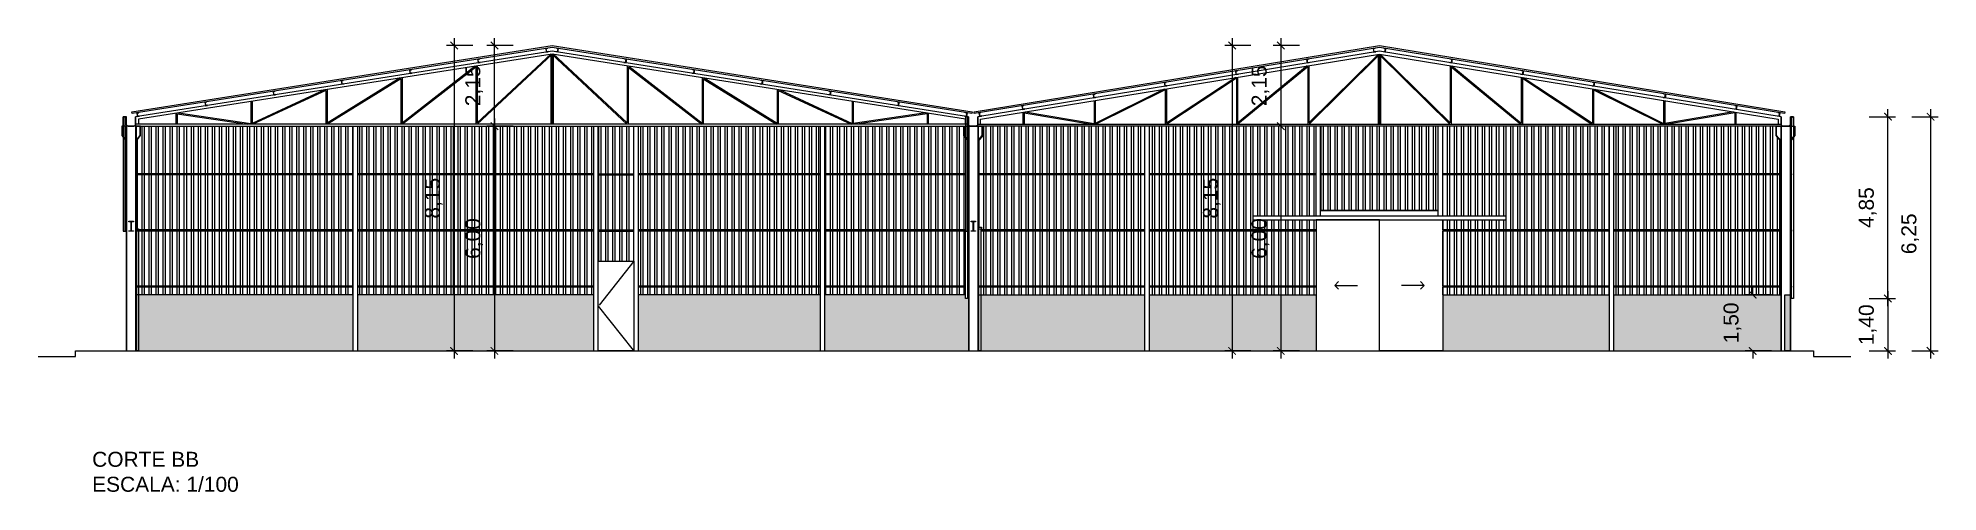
# Model space of a CAD drawing. Header units: inches. Extents: x 1286 to 7442, y -84 to 3420.
# Drawn here: x 2352.4 to 2403.2, y 80.7 to 92.8 of the extents above; entities that cross this region are included whole.
import ezdxf

# ---------------------------------------------------------------- set-up
doc = ezdxf.new("R2010")
doc.units = ezdxf.units.IN
doc.header["$LTSCALE"] = 3
doc.header["$MEASUREMENT"] = 0
doc.linetypes.add('DASHED', pattern=[0.75, 0.5, -0.25])
for name, color, linetype, lineweight in [('ARQ_AÇO', 4, 'Continuous', 5), ('ARQ_ESQUADRIAS', 3, 'Continuous', 5), ('ARQ_PAREDE', 5, 'Continuous', 5), ('ARQ_VISTA', 2, 'Continuous', 5)]:
    doc.layers.add(name, color=color, linetype=linetype, lineweight=lineweight)
for name, color, linetype in [('ARQ_COTAS', 133, 'Continuous'), ('ARQ_HATCH', 8, 'Continuous'), ('ARQ_INDICAÇÃO', 133, 'Continuous'), ('ARQ_TEXTO', 133, 'Continuous')]:
    doc.layers.add(name, color=color, linetype=linetype)
doc.styles.add('1 - 200', font='arial.ttf', dxfattribs={"height": 0.4})
doc.dimstyles.new('1 - 200', dxfattribs={"dimtxt": 0.4, "dimasz": 0.2, "dimexe": 0.2, "dimexo": 0.2, "dimgap": 0.3, "dimtad": 1, "dimzin": 4, "dimtxsty": '1 - 200', "dimblk": 'ARCHTICK', "dimcen": 0.1, "dimdle": 0.2, "dimclrd": 256, "dimclre": 256, "dimclrt": 256, "dimazin": 0, "dimtfac": 1, "dimtix": 1, "dimtofl": 0, "dimtmove": 2, "dimatfit": 3, "dimldrblk": 'OPEN90', "dimfxl": 0.5, "dimfxlon": 1, "dimtolj": 1, "dimtzin": 0, "dimlwd": -1, "dimlwe": -1, "dimarcsym": 0})
pattern_1 = [(37.5, (0, 0), (-0.01259867, 0.385364754), [0, -0.304, 0, -0.34, 0, -0.325]), (7.5, (0, 0), (0.35395534, 0.56442921), [0, -0.164, 0, -0.274, 0, -0.105]), (327.5, (-0.246, 0), (0.622828372, 0.00113181), [0, -0.1, 0, -0.36, 0, -0.47]), (317.5, (-0.246, 0), (0.60122532, 0.17553511), [0, -0.05, 0, -0.236, 0, -0.27])]

msp = doc.modelspace()

# ---------------------------------------------------------------- texts
at = {"layer": 'ARQ_TEXTO', "insert": (2353.885, 81.804), "char_height": 0.4, "attachment_point": 1, "style": '1 - 200'}
msp.add_mtext_dynamic_manual_height_columns('CORTE BB\\PESCALA: 1/100', width=6.22474, gutter_width=10, heights=[0], dxfattribs=at)

# ---------------------------------------------------------------- blocks, each defined once
blk = doc.blocks.new('A$Cad615786')
at = {"layer": 'ARQ_AÇO'}
blk.add_lwpolyline([(0.05, 0.005), (0.005, 0.005), (0.005, 0.095), (0.05, 0.095), (0.05, 0.1), (0, 0.1), (0, 0), (0.05, 0), (0.05, 0), (0.05, 0.005)], dxfattribs=at)
blk = doc.blocks.new('A$Cf1c9a2c4')
at = {"layer": 'ARQ_AÇO'}
blk.add_lwpolyline([(-0.01, 0.0025), (-0.01, 0.06), (0, 0.06), (0, -0.06), (-0.01, -0.06), (-0.01, -0.0025), (-0.25, -0.0025), (-0.25, -0.06), (-0.26, -0.06), (-0.26, 0.06), (-0.25, 0.06), (-0.25, 0.0025), (-0.01, 0.0025)], dxfattribs=at)
blk = doc.blocks.new('_ArchTick')
at = {"color": 0, "linetype": 'ByBlock', "const_width": 0.15}
blk.add_lwpolyline([(-0.5, -0.5), (0.5, 0.5)], dxfattribs=at)
blk = doc.blocks.new('*D183')
at = {"layer": 'ARQ_COTAS', "transparency": 16777216}
for p, q in [((2398.709, 85.995), (2398.009, 85.995)), ((2398.209, 85.995), (2398.209, 86.195)), ((2398.709, 84.495), (2398.009, 84.495)), ((2398.209, 84.495), (2398.209, 84.295))]:
    blk.add_line(p, q, dxfattribs=at)
at = {"layer": 'Defpoints', "color": 0, "transparency": 16777216}
for p in [(2399.066, 85.995), (2398.209, 84.495), (2399.066, 84.495)]:
    blk.add_point(p, dxfattribs=at)
at = {"layer": 'ARQ_COTAS', "transparency": 16777216, "xscale": 0.2, "yscale": 0.2, "zscale": 0.2}
for p, rotation in [((2398.209, 85.995), 270), ((2398.209, 84.495), 90)]:
    blk.add_blockref('_ArchTick', p, dxfattribs=dict(at, rotation=rotation))
at = {"layer": 'ARQ_COTAS', "transparency": 16777216, "insert": (2397.668, 85.245), "char_height": 0.4, "attachment_point": 5, "rotation": 90, "style": '1 - 200'}
blk.add_mtext('\\A1;1,50', dxfattribs=at)
blk = doc.blocks.new('_Open90')
at = {"color": 0, "linetype": 'ByBlock', "lineweight": -2}
for p, q in [((0, 0), (-1, 0)), ((-0.5, 0.5), (0, 0)), ((0, 0), (-0.5, -0.5))]:
    blk.add_line(p, q, dxfattribs=at)
blk = doc.blocks.new('*D184')
at = {"layer": 'ARQ_COTAS', "transparency": 16777216}
for p, q in [((2401.319, 85.895), (2402.019, 85.895)), ((2401.819, 86.095), (2401.819, 84.295)), ((2401.319, 84.495), (2402.019, 84.495))]:
    blk.add_line(p, q, dxfattribs=at)
at = {"layer": 'Defpoints', "color": 0, "transparency": 16777216}
for p in [(2399.296, 85.895), (2399.296, 84.495), (2401.819, 84.495)]:
    blk.add_point(p, dxfattribs=at)
at = {"layer": 'ARQ_COTAS', "transparency": 16777216, "xscale": 0.2, "yscale": 0.2, "zscale": 0.2}
for p, rotation in [((2401.819, 85.895), 90), ((2401.819, 84.495), 270)]:
    blk.add_blockref('_ArchTick', p, dxfattribs=dict(at, rotation=rotation))
at = {"layer": 'ARQ_COTAS', "transparency": 16777216, "insert": (2401.279, 85.195), "char_height": 0.4, "attachment_point": 5, "rotation": 90, "style": '1 - 200'}
blk.add_mtext('\\A1;1,40', dxfattribs=at)
blk = doc.blocks.new('*D185')
at = {"layer": 'ARQ_COTAS', "transparency": 16777216}
for p, q in [((2401.819, 85.695), (2401.819, 90.947)), ((2401.319, 90.747), (2402.019, 90.747)), ((2401.319, 85.895), (2402.019, 85.895))]:
    blk.add_line(p, q, dxfattribs=at)
at = {"layer": 'Defpoints', "color": 0, "transparency": 16777216}
for p in [(2399.296, 90.747), (2401.819, 90.747), (2399.296, 85.895)]:
    blk.add_point(p, dxfattribs=at)
at = {"layer": 'ARQ_COTAS', "transparency": 16777216, "xscale": 0.2, "yscale": 0.2, "zscale": 0.2}
for p, rotation in [((2401.819, 90.747), 90), ((2401.819, 85.895), 270)]:
    blk.add_blockref('_ArchTick', p, dxfattribs=dict(at, rotation=rotation))
at = {"layer": 'ARQ_COTAS', "transparency": 16777216, "insert": (2401.279, 88.321), "char_height": 0.4, "attachment_point": 5, "rotation": 90, "style": '1 - 200'}
blk.add_mtext('\\A1;4,85', dxfattribs=at)
blk = doc.blocks.new('*D186')
at = {"layer": 'ARQ_COTAS', "transparency": 16777216}
for p, q in [((2402.956, 90.947), (2402.956, 84.295)), ((2402.456, 90.747), (2403.156, 90.747)), ((2402.456, 84.495), (2403.156, 84.495))]:
    blk.add_line(p, q, dxfattribs=at)
at = {"layer": 'Defpoints', "color": 0, "transparency": 16777216}
for p in [(2399.296, 90.747), (2399.296, 84.495), (2402.956, 84.495)]:
    blk.add_point(p, dxfattribs=at)
at = {"layer": 'ARQ_COTAS', "transparency": 16777216, "xscale": 0.2, "yscale": 0.2, "zscale": 0.2}
for p, rotation in [((2402.956, 90.747), 90), ((2402.956, 84.495), 270)]:
    blk.add_blockref('_ArchTick', p, dxfattribs=dict(at, rotation=rotation))
at = {"layer": 'ARQ_COTAS', "transparency": 16777216, "insert": (2402.415, 87.621), "char_height": 0.4, "attachment_point": 5, "rotation": 90, "style": '1 - 200'}
blk.add_mtext('\\A1;6,25', dxfattribs=at)
blk = doc.blocks.new('*D187')
at = {"layer": 'ARQ_COTAS', "transparency": 16777216}
for p, q in [((2365.124, 90.495), (2364.424, 90.495)), ((2364.624, 90.695), (2364.624, 84.295)), ((2365.124, 84.495), (2364.424, 84.495))]:
    blk.add_line(p, q, dxfattribs=at)
at = {"layer": 'Defpoints', "color": 0, "transparency": 16777216}
for p in [(2366.161, 90.495), (2364.624, 84.495), (2366.161, 84.495)]:
    blk.add_point(p, dxfattribs=at)
at = {"layer": 'ARQ_COTAS', "transparency": 16777216, "xscale": 0.2, "yscale": 0.2, "zscale": 0.2}
for p, rotation in [((2364.624, 90.495), 90), ((2364.624, 84.495), 270)]:
    blk.add_blockref('_ArchTick', p, dxfattribs=dict(at, rotation=rotation))
at = {"layer": 'ARQ_COTAS', "transparency": 16777216, "insert": (2364.083, 87.495), "char_height": 0.4, "attachment_point": 5, "rotation": 90, "style": '1 - 200'}
blk.add_mtext('\\A1;6,00', dxfattribs=at)
blk = doc.blocks.new('*D188')
at = {"layer": 'ARQ_COTAS', "transparency": 16777216}
for p, q in [((2364.624, 90.295), (2364.624, 92.847)), ((2365.124, 92.647), (2364.424, 92.647)), ((2365.124, 90.495), (2364.424, 90.495))]:
    blk.add_line(p, q, dxfattribs=at)
at = {"layer": 'Defpoints', "color": 0, "transparency": 16777216}
for p in [(2364.624, 92.647), (2366.16, 92.647), (2366.161, 90.495)]:
    blk.add_point(p, dxfattribs=at)
at = {"layer": 'ARQ_COTAS', "transparency": 16777216, "xscale": 0.2, "yscale": 0.2, "zscale": 0.2}
for p, rotation in [((2364.624, 92.647), 90), ((2364.624, 90.495), 270)]:
    blk.add_blockref('_ArchTick', p, dxfattribs=dict(at, rotation=rotation))
at = {"layer": 'ARQ_COTAS', "transparency": 16777216, "insert": (2364.083, 91.571), "char_height": 0.4, "attachment_point": 5, "rotation": 90, "style": '1 - 200'}
blk.add_mtext('\\A1;2,15', dxfattribs=at)
blk = doc.blocks.new('*D189')
at = {"layer": 'ARQ_COTAS', "transparency": 16777216}
for p, q in [((2363.545, 92.847), (2363.545, 84.295)), ((2364.045, 92.647), (2363.345, 92.647)), ((2364.045, 84.495), (2363.345, 84.495))]:
    blk.add_line(p, q, dxfattribs=at)
at = {"layer": 'Defpoints', "color": 0, "transparency": 16777216}
for p in [(2366.16, 92.647), (2363.545, 84.495), (2366.161, 84.495)]:
    blk.add_point(p, dxfattribs=at)
at = {"layer": 'ARQ_COTAS', "transparency": 16777216, "xscale": 0.2, "yscale": 0.2, "zscale": 0.2}
for p, rotation in [((2363.545, 92.647), 90), ((2363.545, 84.495), 270)]:
    blk.add_blockref('_ArchTick', p, dxfattribs=dict(at, rotation=rotation))
at = {"layer": 'ARQ_COTAS', "transparency": 16777216, "insert": (2363.004, 88.571), "char_height": 0.4, "attachment_point": 5, "rotation": 90, "style": '1 - 200'}
blk.add_mtext('\\A1;8,15', dxfattribs=at)
blk = doc.blocks.new('*D190')
at = {"layer": 'ARQ_COTAS', "transparency": 16777216}
for p, q in [((2385.613, 92.847), (2385.613, 90.295)), ((2386.113, 92.647), (2385.413, 92.647)), ((2386.113, 90.495), (2385.413, 90.495))]:
    blk.add_line(p, q, dxfattribs=at)
at = {"layer": 'Defpoints', "color": 0, "transparency": 16777216}
for p in [(2388.246, 92.647), (2385.613, 90.495), (2388.246, 90.495)]:
    blk.add_point(p, dxfattribs=at)
at = {"layer": 'ARQ_COTAS', "transparency": 16777216, "xscale": 0.2, "yscale": 0.2, "zscale": 0.2}
for p, rotation in [((2385.613, 92.647), 90), ((2385.613, 90.495), 270)]:
    blk.add_blockref('_ArchTick', p, dxfattribs=dict(at, rotation=rotation))
at = {"layer": 'ARQ_COTAS', "transparency": 16777216, "insert": (2385.072, 91.571), "char_height": 0.4, "attachment_point": 5, "rotation": 90, "style": '1 - 200'}
blk.add_mtext('\\A1;2,15', dxfattribs=at)
blk = doc.blocks.new('*D191')
at = {"layer": 'ARQ_COTAS', "transparency": 16777216}
for p, q in [((2386.113, 90.495), (2385.413, 90.495)), ((2385.613, 90.695), (2385.613, 84.295)), ((2386.113, 84.495), (2385.413, 84.495))]:
    blk.add_line(p, q, dxfattribs=at)
at = {"layer": 'Defpoints', "color": 0, "transparency": 16777216}
for p in [(2388.246, 90.495), (2385.613, 84.495), (2388.246, 84.495)]:
    blk.add_point(p, dxfattribs=at)
at = {"layer": 'ARQ_COTAS', "transparency": 16777216, "xscale": 0.2, "yscale": 0.2, "zscale": 0.2}
for p, rotation in [((2385.613, 90.495), 90), ((2385.613, 84.495), 270)]:
    blk.add_blockref('_ArchTick', p, dxfattribs=dict(at, rotation=rotation))
at = {"layer": 'ARQ_COTAS', "transparency": 16777216, "insert": (2385.072, 87.495), "char_height": 0.4, "attachment_point": 5, "rotation": 90, "style": '1 - 200'}
blk.add_mtext('\\A1;6,00', dxfattribs=at)
blk = doc.blocks.new('*D192')
at = {"layer": 'ARQ_COTAS', "transparency": 16777216}
for p, q in [((2384.315, 92.847), (2384.315, 84.295)), ((2384.815, 92.647), (2384.115, 92.647)), ((2384.815, 84.495), (2384.115, 84.495))]:
    blk.add_line(p, q, dxfattribs=at)
at = {"layer": 'Defpoints', "color": 0, "transparency": 16777216}
for p in [(2388.246, 92.647), (2384.315, 84.495), (2388.246, 84.495)]:
    blk.add_point(p, dxfattribs=at)
at = {"layer": 'ARQ_COTAS', "transparency": 16777216, "xscale": 0.2, "yscale": 0.2, "zscale": 0.2}
for p, rotation in [((2384.315, 92.647), 90), ((2384.315, 84.495), 270)]:
    blk.add_blockref('_ArchTick', p, dxfattribs=dict(at, rotation=rotation))
at = {"layer": 'ARQ_COTAS', "transparency": 16777216, "insert": (2383.774, 88.571), "char_height": 0.4, "attachment_point": 5, "rotation": 90, "style": '1 - 200'}
blk.add_mtext('\\A1;8,15', dxfattribs=at)

# ---------------------------------------------------------------- dimensions: what is measured, and where the dimension line sits
at = {"layer": 'ARQ_COTAS'}
for base, p1, p2, picture, middle in [((2363.545, 84.495), (2366.16, 92.647), (2366.161, 84.495), '*D189', (2363.004, 88.571)), ((2364.624, 92.647), (2366.161, 90.495), (2366.16, 92.647), '*D188', (2364.083, 91.571)), ((2384.315, 84.495), (2388.246, 92.647), (2388.246, 84.495), '*D192', (2383.774, 88.571)), ((2385.613, 90.495), (2388.246, 92.647), (2388.246, 90.495), '*D190', (2385.072, 91.571)), ((2401.819, 90.747), (2399.296, 85.895), (2399.296, 90.747), '*D185', (2401.279, 88.321)), ((2402.956, 84.495), (2399.296, 90.747), (2399.296, 84.495), '*D186', (2402.415, 87.621)), ((2364.624, 84.495), (2366.161, 90.495), (2366.161, 84.495), '*D187', (2364.083, 87.495)), ((2385.613, 84.495), (2388.246, 90.495), (2388.246, 84.495), '*D191', (2385.072, 87.495)), ((2398.209, 84.495), (2399.066, 85.995), (2399.066, 84.495), '*D183', (2397.668, 85.245))]:
    dim = msp.add_linear_dim(base=base, p1=p1, p2=p2, angle=90, dimstyle='1 - 200', dxfattribs=at)
    dim.commit()
    dim.dimension.update_dxf_attribs({"geometry": picture, "text_midpoint": middle})
dim = msp.add_linear_dim(base=(2401.819, 84.495), p1=(2399.296, 85.895), p2=(2399.296, 84.495), angle=90, dimstyle='1 - 200', dxfattribs=at)
dim.commit()
dim.dimension.update_dxf_attribs({"geometry": '*D184', "text_midpoint": (2401.279, 85.195), "dimtype": 160})

# ---------------------------------------------------------------- hatches: boundary and pattern name
at = {"layer": 'ARQ_HATCH'}
h = msp.add_hatch(dxfattribs=at)
h.set_pattern_fill('ANSI32', scale=0.5, angle=45)
h.set_pattern_definition([(90, (2367.97028, 87.28507), (-0.1875, 0), []), (90, (2368.03278, 87.34757), (-0.1875, 0), [])])
h.paths.add_polyline_path([(2368.346, 87.695), (2367.396, 87.695), (2367.396, 86.895), (2368.346, 86.895)])
h.paths.add_polyline_path([(2368.346, 89.195), (2367.396, 89.195), (2367.396, 87.725), (2368.346, 87.725)])
h.paths.add_polyline_path([(2368.346, 90.495), (2367.396, 90.495), (2367.396, 89.225), (2368.346, 89.225)])
h.paths.add_polyline_path([(2377.196, 86.195), (2373.446, 86.195), (2373.446, 85.995), (2377.196, 85.995)])
h.paths.add_polyline_path([(2373.326, 86.195), (2368.466, 86.195), (2368.466, 85.995), (2373.326, 85.995)])
h.paths.add_polyline_path([(2367.276, 86.195), (2360.976, 86.195), (2360.976, 85.995), (2367.276, 85.995)])
h.paths.add_polyline_path([(2360.856, 86.195), (2355.126, 86.195), (2355.126, 85.995), (2360.856, 85.995)])
h.paths.add_polyline_path([(2373.326, 87.695), (2368.466, 87.695), (2368.466, 86.225), (2373.326, 86.225)])
h.paths.add_polyline_path([(2377.196, 87.695), (2373.446, 87.695), (2373.446, 86.225), (2377.196, 86.225)])
h.paths.add_polyline_path([(2377.196, 89.195), (2373.446, 89.195), (2373.446, 87.725), (2377.196, 87.725)])
h.paths.add_polyline_path([(2373.326, 89.195), (2368.466, 89.195), (2368.466, 87.725), (2373.326, 87.725)])
h.paths.add_polyline_path([(2373.326, 90.495), (2368.466, 90.495), (2368.466, 89.225), (2373.326, 89.225)])
h.paths.add_polyline_path([(2377.196, 90.195), (2377.156, 90.245), (2377.156, 90.495), (2373.446, 90.495), (2373.446, 89.225), (2377.196, 89.225)])
h.paths.add_polyline_path([(2367.276, 90.495), (2360.976, 90.495), (2360.976, 89.225), (2367.276, 89.225)])
h.paths.add_polyline_path([(2367.276, 89.195), (2360.976, 89.195), (2360.976, 87.725), (2367.276, 87.725)])
h.paths.add_polyline_path([(2367.276, 87.695), (2360.976, 87.695), (2360.976, 86.225), (2367.276, 86.225)])
h.paths.add_polyline_path([(2360.856, 87.695), (2355.126, 87.695), (2355.126, 86.225), (2360.856, 86.225)])
h.paths.add_polyline_path([(2360.856, 89.195), (2355.056, 89.195), (2355.056, 87.755), (2355.126, 87.755), (2360.856, 87.725)])
h.paths.add_polyline_path([(2360.856, 90.495), (2355.176, 90.495), (2355.176, 90.245), (2355.056, 90.095), (2355.056, 89.225), (2360.856, 89.225)])
h = msp.add_hatch(dxfattribs=at)
h.set_pattern_fill('ANSI32', color=250, scale=0.5, angle=45)
h.paths.add_polyline_path([(2386.556, 87.695), (2382.106, 87.695), (2382.106, 86.225), (2386.556, 86.225)])
h.paths.add_polyline_path([(2381.986, 87.695), (2377.606, 87.695), (2377.606, 86.225), (2381.986, 86.225)])
h.paths.add_polyline_path([(2381.986, 89.195), (2377.536, 89.195), (2377.536, 87.795), (2377.626, 87.795), (2377.626, 87.725), (2381.986, 87.725)])
h.paths.add_polyline_path([(2386.556, 89.195), (2382.106, 89.195), (2382.106, 87.725), (2386.556, 87.725), (2386.556, 87.995), (2384.866, 87.995), (2384.866, 88.095), (2386.556, 88.095)])
h.paths.add_polyline_path([(2386.556, 90.495), (2382.106, 90.495), (2382.106, 89.225), (2386.556, 89.225)])
h.paths.add_polyline_path([(2381.986, 90.495), (2377.656, 90.495), (2377.656, 90.245), (2377.536, 90.095), (2377.536, 89.225), (2381.986, 89.225)])
h.paths.add_polyline_path([(2389.816, 90.495), (2386.676, 90.495), (2386.676, 89.225), (2389.816, 89.225)])
h.paths.add_polyline_path([(2389.816, 89.195), (2386.676, 89.195), (2386.676, 88.255), (2389.816, 88.255)])
h.paths.add_polyline_path([(2394.386, 89.195), (2389.936, 89.195), (2389.936, 88.095), (2391.626, 88.095), (2391.626, 87.995), (2389.936, 87.995), (2389.936, 87.725), (2394.386, 87.725)])
h.paths.add_polyline_path([(2394.386, 87.695), (2389.936, 87.695), (2389.936, 86.225), (2394.386, 86.225)])
h.paths.add_polyline_path([(2398.956, 87.695), (2394.506, 87.695), (2394.506, 86.225), (2398.956, 86.225)])
h.paths.add_polyline_path([(2398.956, 89.195), (2394.506, 89.195), (2394.506, 87.725), (2398.956, 87.725)])
h.paths.add_polyline_path([(2398.956, 90.095), (2398.836, 90.245), (2398.836, 90.495), (2394.506, 90.495), (2394.506, 89.225), (2398.956, 89.225)])
h.paths.add_polyline_path([(2394.386, 90.495), (2389.936, 90.495), (2389.936, 89.225), (2394.386, 89.225)])
h.paths.add_polyline_path([(2386.556, 86.195), (2382.106, 86.195), (2382.106, 85.995), (2386.556, 85.995)])
h.paths.add_polyline_path([(2381.986, 86.195), (2377.606, 86.195), (2377.606, 85.995), (2381.986, 85.995)])
h.paths.add_polyline_path([(2394.386, 86.195), (2389.936, 86.195), (2389.936, 85.995), (2394.386, 85.995)])
h.paths.add_polyline_path([(2398.956, 86.195), (2394.506, 86.195), (2394.506, 85.995), (2398.956, 85.995)])
h = msp.add_hatch(dxfattribs=at)
h.set_pattern_fill('AR-SAND', scale=0.2)
h.set_pattern_definition(pattern_1)
h.paths.add_polyline_path([(2367.276, 85.995), (2360.976, 85.995), (2360.976, 84.495), (2367.276, 84.495)])
h.paths.add_polyline_path([(2360.856, 85.995), (2355.126, 85.995), (2355.126, 84.495), (2360.856, 84.495)])
h.paths.add_polyline_path([(2377.276, 85.995), (2377.246, 85.995), (2377.246, 85.895), (2377.196, 85.895), (2377.196, 85.995), (2373.446, 85.995), (2373.446, 84.495), (2377.276, 84.495)])
h.paths.add_polyline_path([(2373.326, 85.995), (2368.466, 85.995), (2368.466, 84.495), (2373.326, 84.495)])
h = msp.add_hatch(dxfattribs=at)
h.set_pattern_fill('AR-SAND', color=250, scale=0.2)
h.set_pattern_definition(pattern_1)
h.paths.add_polyline_path([(2381.986, 85.995), (2377.606, 85.995), (2377.606, 84.495), (2381.986, 84.495)])
h.paths.add_polyline_path([(2386.556, 85.995), (2382.106, 85.995), (2382.106, 84.495), (2386.556, 84.495)])
h.paths.add_polyline_path([(2394.386, 85.995), (2389.936, 85.995), (2389.936, 84.495), (2394.386, 84.495)])
h.paths.add_polyline_path([(2398.956, 85.995), (2394.506, 85.995), (2394.506, 84.495), (2398.956, 84.495)])
at = {"layer": 'ARQ_PAREDE'}
h = msp.add_hatch(color=8, dxfattribs=at)
h.dxf.hatch_style = 1
h.paths.add_polyline_path([(2399.066, 85.995), (2399.206, 85.995), (2399.206, 84.495), (2399.066, 84.495)])

# ---------------------------------------------------------------- linework, layer by layer
for p, q in [((2367.396, 89.225), (2368.346, 89.225)), ((2367.396, 89.195), (2368.346, 89.195)), ((2367.396, 87.725), (2368.346, 87.725)), ((2367.396, 87.695), (2368.346, 87.695))]:
    msp.add_line(p, q)
at = {"color": 6}
msp.add_lwpolyline([(2352.44, 84.345), (2353.44, 84.345), (2353.44, 84.495), (2399.833, 84.495), (2399.833, 84.345), (2400.833, 84.345)], dxfattribs=at)
at = {"layer": 'ARQ_AÇO'}
msp.add_lwpolyline([(2354.944, 90.88), (2366.16, 92.647), (2377.376, 90.881), (2377.369, 90.831), (2366.16, 92.596), (2354.952, 90.831), (2354.944, 90.88)], dxfattribs=at)
for points in [[(2388.246, 92.647), (2399.066, 90.881), (2399.058, 90.831), (2388.246, 92.596), (2377.432, 90.831), (2377.424, 90.88)], [(2354.716, 87.695), (2354.766, 87.695), (2354.766, 90.745), (2354.716, 90.745)], [(2354.766, 90.715), (2354.796, 90.715), (2354.796, 90.745), (2354.766, 90.745)], [(2377.196, 87.695), (2377.246, 87.695), (2377.246, 90.745), (2377.196, 90.745)], [(2377.246, 90.715), (2377.276, 90.715), (2377.276, 90.745), (2377.246, 90.745)], [(2399.246, 90.715), (2399.216, 90.715), (2399.216, 90.745), (2399.246, 90.745)], [(2399.246, 90.745), (2399.296, 90.745), (2399.296, 85.895), (2399.246, 85.895)], [(2354.766, 89.195), (2354.796, 89.195), (2354.796, 89.225), (2354.766, 89.225)], [(2377.246, 89.195), (2377.276, 89.195), (2377.276, 89.225), (2377.246, 89.225)], [(2399.246, 89.195), (2399.216, 89.195), (2399.216, 89.225), (2399.246, 89.225)], [(2354.766, 87.695), (2354.796, 87.695), (2354.796, 87.725), (2354.766, 87.725)], [(2354.766, 87.695), (2354.796, 87.695), (2354.796, 87.725), (2354.766, 87.725)], [(2377.246, 87.695), (2377.276, 87.695), (2377.276, 87.725), (2377.246, 87.725)], [(2399.246, 87.695), (2399.216, 87.695), (2399.216, 87.725), (2399.246, 87.725)], [(2399.246, 86.195), (2399.216, 86.195), (2399.216, 86.225), (2399.246, 86.225)]]:
    msp.add_lwpolyline(points, close=True, dxfattribs=at)
for points in [[(2354.716, 90.745), (2354.796, 90.745), (2354.796, 90.545, 0.414214), (2354.846, 90.495), (2354.996, 90.495, 0.414214), (2355.046, 90.545), (2355.046, 90.745), (2355.044, 90.745), (2355.044, 90.545, -0.414214), (2354.996, 90.497), (2354.846, 90.497, -0.414214), (2354.798, 90.545), (2354.798, 90.747), (2354.714, 90.747), (2354.714, 90.495), (2354.716, 90.495)], [(2399.296, 90.745), (2399.216, 90.745), (2399.216, 90.545, -0.414214), (2399.166, 90.495), (2399.016, 90.495, -0.414214), (2398.966, 90.545), (2398.966, 90.745), (2398.968, 90.745), (2398.968, 90.545, 0.414214), (2399.016, 90.497), (2399.166, 90.497, 0.414214), (2399.214, 90.545), (2399.214, 90.747), (2399.298, 90.747), (2399.298, 90.495), (2399.296, 90.495)]]:
    msp.add_lwpolyline(points, format="xyb", close=True, dxfattribs=at)
msp.add_lwpolyline([(2377.276, 90.745), (2377.276, 90.545, 0.414214), (2377.326, 90.495), (2377.476, 90.495, 0.414214), (2377.526, 90.545), (2377.526, 90.745), (2377.524, 90.745), (2377.524, 90.545, -0.414214), (2377.476, 90.497), (2377.326, 90.497, -0.414214), (2377.278, 90.545), (2377.278, 90.745), (2377.276, 90.745)], format="xyb", dxfattribs=at)
at = {"layer": 'ARQ_ESQUADRIAS'}
for points in [[(2355.076, 87.755), (2355.126, 87.755), (2355.126, 84.495), (2355.076, 84.495)], [(2377.556, 87.755), (2377.606, 87.755), (2377.606, 84.495), (2377.556, 84.495)]]:
    msp.add_lwpolyline(points, close=True, dxfattribs=at)
msp.add_lwpolyline([(2377.556, 87.695), (2377.536, 87.695), (2377.536, 87.795), (2377.626, 87.795), (2377.626, 87.695), (2377.606, 87.695)], dxfattribs=at)
at = {"layer": 'ARQ_INDICAÇÃO', "linetype": 'DASHED'}
msp.add_lwpolyline([(2368.346, 86.895), (2367.396, 85.695), (2368.346, 84.495)], dxfattribs=at)
at = {"layer": 'ARQ_PAREDE'}
msp.add_lwpolyline([(2399.066, 85.995), (2399.206, 85.995), (2399.206, 84.495), (2399.066, 84.495)], close=True, dxfattribs=at)
at = {"layer": 'ARQ_VISTA'}
for p, q in [((2354.796, 90.495), (2354.796, 84.495)), ((2354.806, 90.495), (2354.806, 84.495)), ((2355.046, 90.495), (2355.046, 84.495)), ((2355.056, 90.495), (2355.056, 84.495)), ((2377.276, 90.495), (2377.276, 84.495)), ((2377.286, 90.495), (2377.286, 84.495)), ((2377.526, 90.495), (2377.526, 84.495)), ((2377.536, 90.495), (2377.536, 84.495)), ((2398.956, 90.495), (2398.956, 84.495)), ((2398.966, 90.495), (2398.966, 84.495)), ((2399.206, 90.495), (2399.206, 84.495)), ((2399.216, 90.495), (2399.216, 84.495))]:
    msp.add_line(p, q, dxfattribs=at)
at = {"layer": 'ARQ_VISTA', "color": 7}
for p, q in [((2360.856, 84.495), (2360.856, 90.495)), ((2360.976, 84.495), (2360.976, 90.495)), ((2367.276, 84.495), (2367.276, 90.495)), ((2367.396, 86.895), (2367.396, 90.495)), ((2368.346, 86.895), (2368.346, 90.495)), ((2368.466, 84.495), (2368.466, 90.495)), ((2373.326, 84.495), (2373.326, 90.495)), ((2373.446, 84.495), (2373.446, 90.495)), ((2360.856, 89.225), (2355.056, 89.225)), ((2360.856, 89.195), (2355.056, 89.195)), ((2367.276, 89.225), (2360.976, 89.225)), ((2367.276, 89.195), (2360.976, 89.195)), ((2373.326, 89.225), (2368.466, 89.225)), ((2373.326, 89.195), (2368.466, 89.195)), ((2377.196, 89.225), (2373.446, 89.225)), ((2377.196, 89.195), (2373.446, 89.195)), ((2360.856, 87.725), (2355.056, 87.725)), ((2360.856, 87.695), (2355.056, 87.695)), ((2367.276, 87.725), (2360.976, 87.725)), ((2367.276, 87.695), (2360.976, 87.695)), ((2373.326, 87.725), (2368.466, 87.725)), ((2373.326, 87.695), (2368.466, 87.695)), ((2377.196, 87.725), (2373.446, 87.725)), ((2377.196, 87.695), (2373.446, 87.695)), ((2360.856, 86.225), (2355.056, 86.225)), ((2367.276, 86.225), (2360.976, 86.225)), ((2373.326, 86.225), (2368.466, 86.225)), ((2377.196, 86.225), (2373.446, 86.225)), ((2360.856, 86.195), (2355.056, 86.195)), ((2360.856, 85.995), (2355.056, 85.995)), ((2367.276, 86.195), (2360.976, 86.195)), ((2367.276, 85.995), (2360.976, 85.995)), ((2373.326, 86.195), (2368.466, 86.195)), ((2373.326, 85.995), (2368.466, 85.995)), ((2377.196, 86.195), (2373.446, 86.195)), ((2377.196, 85.995), (2373.446, 85.995)), ((2377.276, 85.995), (2377.246, 85.995))]:
    msp.add_line(p, q, dxfattribs=at)
at = {"layer": 'ARQ_VISTA', "color": 250}
for p, q in [((2381.986, 84.495), (2381.986, 90.495)), ((2382.106, 84.495), (2382.106, 90.495)), ((2386.556, 88.095), (2386.556, 90.495)), ((2386.676, 88.095), (2386.676, 90.495)), ((2389.816, 88.095), (2389.816, 90.495)), ((2389.936, 88.095), (2389.936, 90.495)), ((2394.386, 84.495), (2394.386, 90.495)), ((2394.506, 84.495), (2394.506, 90.495)), ((2381.986, 89.225), (2377.536, 89.225)), ((2381.986, 89.195), (2377.536, 89.195)), ((2386.556, 89.225), (2382.106, 89.225)), ((2386.556, 89.195), (2382.106, 89.195)), ((2389.816, 89.225), (2386.676, 89.225)), ((2389.816, 89.195), (2386.676, 89.195)), ((2394.386, 89.225), (2389.936, 89.225)), ((2394.386, 89.195), (2389.936, 89.195)), ((2398.956, 89.225), (2394.506, 89.225)), ((2398.956, 89.195), (2394.506, 89.195)), ((2386.676, 88.255), (2389.816, 88.255)), ((2386.676, 88.245), (2389.816, 88.245)), ((2381.986, 87.725), (2377.626, 87.725)), ((2381.986, 87.695), (2377.626, 87.695)), ((2386.556, 87.725), (2382.106, 87.725)), ((2386.556, 87.695), (2382.106, 87.695)), ((2394.386, 87.725), (2389.936, 87.725)), ((2394.386, 87.695), (2389.936, 87.695)), ((2398.956, 87.725), (2394.506, 87.725)), ((2398.956, 87.695), (2394.506, 87.695)), ((2381.986, 86.225), (2377.536, 86.225)), ((2386.556, 86.225), (2382.106, 86.225)), ((2394.386, 86.225), (2389.936, 86.225)), ((2398.956, 86.225), (2394.506, 86.225)), ((2381.986, 86.195), (2377.536, 86.195)), ((2377.536, 85.995), (2381.986, 85.995)), ((2386.556, 86.195), (2382.106, 86.195)), ((2382.106, 85.995), (2386.556, 85.995)), ((2394.386, 86.195), (2389.936, 86.195)), ((2389.936, 85.995), (2394.386, 85.995)), ((2398.956, 86.195), (2394.506, 86.195)), ((2394.506, 85.995), (2398.956, 85.995))]:
    msp.add_line(p, q, dxfattribs=at)
at = {"layer": 'ARQ_VISTA'}
for points in [[(2377.276, 90.545), (2377.276, 90.745), (2366.16, 92.495), (2355.046, 90.745), (2355.046, 90.545)], [(2377.201, 90.545), (2377.201, 90.681), (2366.16, 92.419), (2355.121, 90.681), (2355.121, 90.545)], [(2366.135, 92.428), (2364.159, 90.58)], [(2366.156, 92.406), (2364.166, 90.545)], [(2366.13, 92.415), (2366.13, 90.545)], [(2366.16, 92.419), (2366.16, 90.545)], [(2366.16, 92.419), (2366.16, 90.545)], [(2366.167, 92.406), (2368.157, 90.545)], [(2366.188, 92.428), (2368.164, 90.58)], [(2366.19, 92.415), (2366.19, 90.545)], [(2398.966, 90.545), (2398.966, 90.745), (2388.246, 92.495), (2377.526, 90.745)], [(2377.526, 90.745), (2377.526, 90.545), (2377.601, 90.545), (2377.601, 90.681), (2388.246, 92.419), (2398.891, 90.681), (2398.891, 90.545)], [(2388.216, 92.411), (2386.361, 90.581)], [(2388.216, 92.368), (2386.368, 90.545)], [(2388.216, 92.414), (2388.216, 90.545)], [(2388.246, 92.419), (2388.246, 90.545)], [(2388.246, 92.419), (2388.246, 90.545)], [(2388.276, 92.414), (2388.276, 90.545)], [(2388.276, 92.411), (2390.131, 90.581)], [(2388.276, 92.368), (2390.125, 90.545)], [(2364.113, 92.097), (2362.157, 90.576)], [(2364.129, 92.071), (2362.166, 90.545)], [(2364.129, 92.071), (2364.129, 90.545)], [(2364.159, 92.104), (2364.159, 90.58)], [(2368.164, 92.104), (2368.164, 90.58)], [(2368.194, 92.071), (2368.194, 90.545)], [(2368.194, 92.071), (2370.157, 90.545)], [(2368.21, 92.097), (2370.166, 90.576)], [(2386.317, 92.104), (2384.461, 90.577)], [(2384.461, 91.801), (2384.461, 90.577)], [(2386.331, 92.077), (2384.47, 90.545)], [(2386.331, 92.077), (2386.331, 90.545)], [(2386.361, 92.111), (2386.361, 90.581)], [(2390.131, 92.111), (2390.131, 90.581)], [(2390.161, 92.077), (2390.161, 90.545)], [(2390.161, 92.077), (2392.023, 90.545)], [(2390.176, 92.104), (2392.031, 90.577)], [(2392.031, 91.799), (2392.031, 90.577)], [(2360.086, 91.462), (2358.153, 90.569)], [(2360.125, 91.448), (2358.174, 90.545)], [(2360.125, 91.448), (2360.125, 90.545)], [(2362.104, 91.78), (2360.155, 90.572)], [(2360.155, 91.473), (2360.155, 90.572)], [(2362.127, 91.759), (2360.168, 90.545)], [(2362.127, 91.759), (2362.127, 90.545)], [(2362.157, 91.789), (2362.157, 90.576)], [(2370.166, 91.789), (2370.166, 90.576)], [(2370.196, 91.759), (2370.196, 90.545)], [(2370.196, 91.759), (2372.154, 90.545)], [(2370.219, 91.78), (2372.168, 90.572)], [(2372.168, 91.473), (2372.168, 90.572)], [(2372.198, 91.448), (2372.198, 90.545)], [(2372.198, 91.448), (2374.149, 90.545)], [(2372.237, 91.462), (2374.17, 90.569)], [(2382.496, 91.48), (2380.661, 90.569)], [(2382.531, 91.464), (2380.68, 90.545)], [(2382.531, 91.464), (2382.531, 90.545)], [(2384.41, 91.793), (2382.561, 90.573)], [(2382.561, 91.491), (2382.561, 90.573)], [(2384.431, 91.771), (2382.574, 90.545)], [(2384.431, 91.771), (2384.431, 90.545)], [(2392.061, 91.771), (2392.061, 90.545)], [(2392.061, 91.771), (2393.919, 90.545)], [(2392.083, 91.793), (2393.931, 90.573)], [(2393.931, 91.491), (2393.931, 90.573)], [(2393.961, 91.464), (2393.961, 90.545)], [(2393.961, 91.464), (2395.813, 90.545)], [(2393.997, 91.48), (2395.831, 90.569)], [(2356.121, 90.838), (2356.121, 90.545)], [(2356.151, 90.823), (2356.151, 90.545)], [(2356.151, 90.823), (2358.035, 90.545)], [(2356.186, 90.848), (2358.123, 90.562)], [(2358.123, 91.153), (2358.123, 90.562)], [(2358.153, 91.158), (2358.153, 90.569)], [(2374.17, 91.158), (2374.17, 90.569)], [(2374.2, 91.153), (2374.2, 90.562)], [(2376.137, 90.848), (2374.2, 90.562)], [(2376.171, 90.823), (2374.287, 90.545)], [(2376.171, 90.823), (2376.171, 90.545)], [(2376.201, 90.838), (2376.201, 90.545)], [(2378.731, 90.866), (2378.731, 90.545)], [(2378.761, 90.851), (2378.761, 90.545)], [(2378.761, 90.851), (2380.557, 90.545)], [(2378.792, 90.876), (2380.631, 90.563)], [(2380.631, 91.176), (2380.631, 90.563)], [(2380.661, 91.181), (2380.661, 90.569)], [(2395.831, 91.181), (2395.831, 90.569)], [(2395.861, 91.176), (2395.861, 90.563)], [(2397.701, 90.876), (2395.861, 90.563)], [(2397.731, 90.851), (2395.936, 90.545)], [(2397.731, 90.851), (2397.731, 90.545)], [(2397.761, 90.866), (2397.761, 90.545)], [(2355.056, 90.095), (2355.176, 90.245), (2355.176, 90.495), (2354.676, 90.495), (2354.676, 90.245), (2354.796, 90.095)], [(2354.796, 90.111), (2354.686, 90.249), (2354.686, 90.495)], [(2377.276, 90.545), (2355.046, 90.545), (2355.046, 90.495), (2377.276, 90.495), (2377.276, 90.545)], [(2355.056, 90.111), (2355.166, 90.249), (2355.166, 90.495)], [(2377.276, 90.095), (2377.156, 90.245), (2377.156, 90.495), (2377.656, 90.495), (2377.656, 90.245), (2377.536, 90.095)], [(2377.276, 90.111), (2377.166, 90.249), (2377.166, 90.495)], [(2398.966, 90.495), (2377.526, 90.495), (2377.526, 90.545), (2398.966, 90.545), (2398.966, 90.495)], [(2377.536, 90.111), (2377.646, 90.249), (2377.646, 90.495)], [(2398.956, 90.095), (2398.836, 90.245), (2398.836, 90.495), (2399.336, 90.495), (2399.336, 90.245), (2399.216, 90.095)], [(2398.956, 90.111), (2398.846, 90.249), (2398.846, 90.495)], [(2399.216, 90.111), (2399.326, 90.249), (2399.326, 90.495)]]:
    msp.add_lwpolyline(points, dxfattribs=at)
at = {"layer": 'ARQ_VISTA', "color": 250}
for points in [[(2384.866, 88.095), (2384.866, 87.995), (2391.626, 87.995), (2391.626, 88.095)], [(2386.556, 84.495), (2388.246, 84.495), (2388.246, 87.995), (2386.556, 87.995)], [(2389.936, 84.495), (2388.246, 84.495), (2388.246, 87.995), (2389.936, 87.995)]]:
    msp.add_lwpolyline(points, close=True, dxfattribs=at)
at = {"layer": 'ARQ_VISTA'}
msp.add_lwpolyline([(2377.196, 87.695), (2377.246, 87.695), (2377.246, 85.895), (2377.196, 85.895)], close=True, dxfattribs=at)
at = {"layer": 'ARQ_VISTA', "color": 7}
msp.add_lwpolyline([(2367.396, 86.895), (2368.346, 86.895), (2368.346, 84.495), (2367.396, 84.495)], close=True, dxfattribs=at)

# ---------------------------------------------------------------- block references
at = {"color": 1}
for p, rotation in [((2366.011, 92.472), 8.951212251363405), ((2388.097, 92.471), 9.271539327815914), ((2362.372, 91.899), 8.951212251363405), ((2364.192, 92.185), 8.951212251363405), ((2384.422, 91.871), 9.271539327815914), ((2386.322, 92.181), 9.271539327815914), ((2358.734, 91.325), 8.951212251363405), ((2360.553, 91.612), 8.951212251363405), ((2380.622, 91.25), 9.271539327815914), ((2382.522, 91.561), 9.271539327815914), ((2355.095, 90.752), 8.951212251363405), ((2356.915, 91.039), 8.951212251363405), ((2377.576, 90.753), 9.271539327815914), ((2378.722, 90.94), 9.271539327815914)]:
    msp.add_blockref('A$Cad615786', p, dxfattribs=dict(at, rotation=rotation))
at = {"color": 1, "xscale": -1}
for p, rotation in [((2366.31, 92.472), 351.0487877486366), ((2388.396, 92.471), 350.728460672184), ((2368.129, 92.185), 351.0487877486366), ((2369.948, 91.899), 351.0487877486366), ((2390.171, 92.181), 350.728460672184), ((2392.071, 91.871), 350.728460672184), ((2371.768, 91.612), 351.0487877486366), ((2373.587, 91.325), 351.0487877486366), ((2393.971, 91.561), 350.728460672184), ((2395.871, 91.25), 350.728460672184), ((2375.406, 91.039), 351.0487877486366), ((2377.225, 90.752), 351.0487877486366), ((2397.771, 90.94), 350.728460672184), ((2398.917, 90.753), 350.728460672184)]:
    msp.add_blockref('A$Cad615786', p, dxfattribs=dict(at, rotation=rotation))
at = {"layer": 'ARQ_AÇO', "rotation": 270}
for p in [(2354.926, 87.695), (2377.406, 87.695)]:
    msp.add_blockref('A$Cf1c9a2c4', p, dxfattribs=at)

msp.set_redraw_order([(e.dxf.handle, doc.entitydb.next_handle()) for e in msp.query("TEXT MTEXT ATTDEF DIMENSION ARC_DIMENSION")])  # texts and dimensions are drawn at this point

# ---------------------------------------------------------------- leaders
at = {"layer": 'ARQ_INDICAÇÃO'}
for points in [[(2387.054, 86.245), (2387.658, 86.245)], [(2389.439, 86.245), (2388.835, 86.245)]]:
    msp.add_leader(points, dimstyle='1 - 200', override={"dimgap": 0.3, "dimtad": 0}, dxfattribs=at)

doc.saveas('drawing.dxf')
